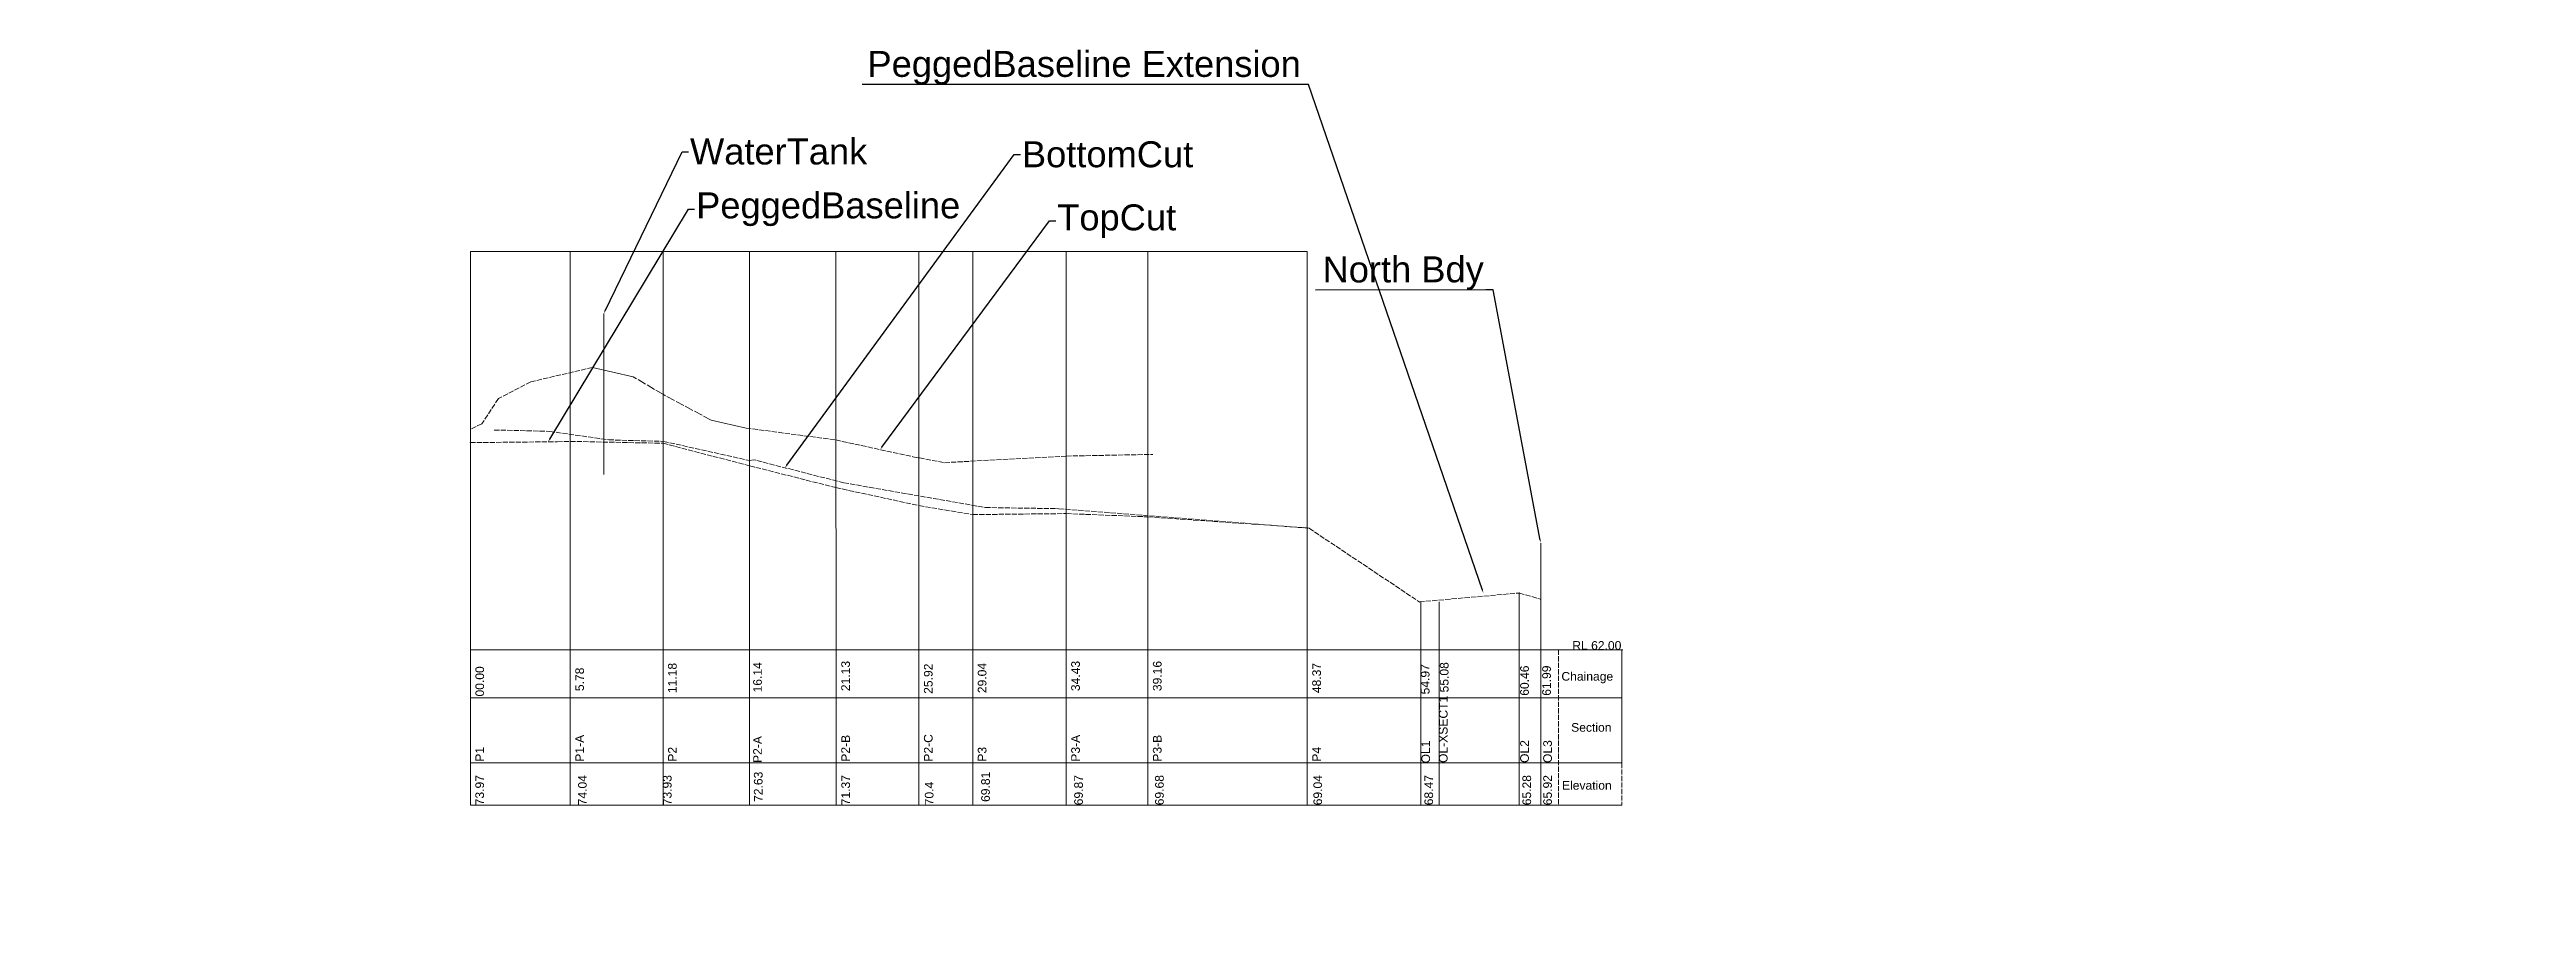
# Model space of a CAD drawing. Header units: millimetres. Extents: x -20594 to 247192, y 0 to 159211.
# Drawn here: x 104029 to 247192, y 108725 to 159211 of the extents above; entities that cross this region are included whole.
import ezdxf
from ezdxf import colors
from ezdxf.entities.mleader import LeaderData, LeaderLine
from ezdxf.math import Vec2, Vec3

# ---------------------------------------------------------------- set-up
doc = ezdxf.new("R2010")
doc.units = ezdxf.units.MM
doc.header["$PDMODE"] = 35
doc.header["$PDSIZE"] = 10
doc.linetypes.add('ACAD_ISO02W100', pattern=[15, 12, -3])
doc.linetypes.add('DASHED2', pattern=[0.3, 0.25, -0.05])
doc.layers.add('VIEWPORTS', color=7, linetype='Continuous')
doc.styles.add('MtXpl_arial_ttf_shx', font='arial.ttf.shx')
doc.styles.get("Standard").update_dxf_attribs({"font": 'arial.ttf'})

msp = doc.modelspace()

# ---------------------------------------------------------------- texts
at = {"linetype": 'ACAD_ISO02W100', "lineweight": 0}
for s, p in [('RL 62.00', (192043.721, 124534.529)), ('Chainage', (191415.079, 122751.494)), ('Section', (191976.6, 119800.385)), ('Elevation', (191447.554, 116452.732))]:
    msp.add_text(s, height=500, dxfattribs=at).set_placement(p)
for s, p in [('P1               00.00', (129142.474, 118070.099)), ('P1-A             5.78', (134916.699, 118070.099)), ('P2                11.18', (140278.426, 118070.099)), ('P2-A             16.14', (145198.146, 117996.608)), ('P2-B             21.13', (150290.035, 118070.099)), ('P2-C            25.92', (155069.241, 118070.099)), ('P3                29.04', (158179.712, 118070.099)), ('P3-A             34.43', (163580.428, 118070.099)), ('P3-B             39.16', (168303.64, 118070.099)), ('P4                48.37', (177512.846, 118070.099)), ('                     54.97', (183789.109, 117882.879)), ('                     55.08', (184888.463, 117997.298)), ('                    60.46', (189530.807, 117997.359)), ('                    61.99', (190804.975, 117997.399)), ('OL-XSECT1', (184833.985, 117997.289)), ('OL1', (183820.419, 117970.623)), ('OL2', (189532.286, 117997.367)), ('OL3', (190863.269, 117992.585)), (' 72.63', (145240.68, 115549.959)), (' 69.81', (158377.539, 115550.18)), ('73.97', (129139.816, 115549.678)), ('74.04', (135076.482, 115549.78)), ('73.93', (139982.329, 115549.864)), ('71.37', (150296.354, 115550.041)), ('70.4', (155120.77, 115550.124)), ('69.87', (163754.43, 115550.272)), ('69.68', (168428.421, 115550.352)), ('69.04', (177577.578, 115550.51)), ('68.47', (183994.574, 115550.62)), ('65.28', (189660.244, 115550.717)), ('65.92', (190862.64, 115550.738))]:
    msp.add_text(s, height=500, rotation=90, dxfattribs=at).set_placement(p)

# ---------------------------------------------------------------- linework, layer by layer
at = {"color": 7, "linetype": 'Continuous', "lineweight": 0}
for p, q in [((128350.579, 147549.109), (128352.634, 115549.673)), ((128350.579, 147549.109), (176723.57, 147549.109)), ((134127.423, 147549.109), (134127.465, 115549.772)), ((139489.15, 147549.109), (139489.15, 115549.864)), ((144494.346, 147549.109), (144494.346, 115549.95)), ((149484.163, 147549.109), (149500.06, 115550.036)), ((154279.965, 147549.109), (154279.965, 115550.118)), ((157390.436, 147549.109), (157390.436, 115550.171)), ((162791.151, 147549.109), (162791.151, 115550.264)), ((167514.364, 147549.109), (167514.456, 115550.345)), ((137770.811, 140305.018), (135412.702, 140845.088)), ((144289.365, 137344.63), (142274.4, 137804.691)), ((128352.006, 124534.529), (194972.882, 124534.529)), ((128352.212, 121761.436), (194900.133, 121766.058))]:
    msp.add_line(p, q, dxfattribs=at)
at = {"lineweight": 0, "ltscale": 800}
for p, q in [((176723.57, 147549.109), (176723.57, 131573.876)), ((176723.57, 131573.876), (176723.845, 115550.503)), ((190223.57, 127454.529), (190223.57, 130691.754)), ((188977.57, 127814.529), (188977.781, 115550.714)), ((190223.57, 127454.529), (190223.774, 115550.735)), ((183278.809, 127304.529), (183278.809, 115550.616)), ((184355.709, 126173.732), (184355.892, 115550.634)), ((184355.85, 115550.634), (184355.85, 127304.529))]:
    msp.add_line(p, q, dxfattribs=at)
at = {"color": 7, "linetype": 'DASHED2', "lineweight": 0, "ltscale": 2000}
for p, q in [((139509.038, 139274.883), (137770.811, 140305.018)), ((142274.4, 137804.691), (139509.038, 139274.883))]:
    msp.add_line(p, q, dxfattribs=at)
at = {"linetype": 'ACAD_ISO02W100', "lineweight": 0, "ltscale": 1250}
msp.add_line((194900.133, 124534.529), (194900.133, 117997.265), dxfattribs=at)
at = {"color": 7, "linetype": 'Continuous', "lineweight": 0, "ltscale": 1000}
for p, q in [((128352.507, 117996.327), (194900.133, 117997.47)), ((128352.507, 115549.673), (194900.133, 115550.816))]:
    msp.add_line(p, q, dxfattribs=at)
at = {"color": 7, "linetype": 'ACAD_ISO02W100', "lineweight": 0, "ltscale": 25}
for points in [[(135412.702, 140845.088), (131840.035, 140014.98), (129970.79, 139044.853), (129020.666, 137594.663), (128350.579, 137281.622)], [(128350.579, 136504.521), (133376.366, 136554.527), (134127.423, 136574.53), (139489.15, 136464.515), (144494.346, 135164.345), (149484.163, 133904.18), (154279.965, 132864.044), (157390.436, 132343.976), (162791.151, 132403.984), (167514.364, 132213.959), (176723.57, 131573.876)], [(129731.579, 137231.348), (132931.178, 137154.606), (136348.625, 136664.541)], [(136348.625, 136664.541), (139508.912, 136574.53), (144458.232, 135474.386)], [(144289.365, 137344.63), (149484.163, 136654.54), (153934.739, 135684.413), (155759.613, 135344.369), (162791.083, 135724.419), (167794.222, 135824.432)], [(149933.799, 134184.217), (144751.302, 135504.39), (144458.707, 135470.308)], [(149933.799, 134184.217), (158113.974, 132754.03), (162369.058, 132685.574), (176832.61, 131553.873)], [(194900.133, 117996.327), (194900.133, 115549.673)]]:
    msp.add_lwpolyline(points, dxfattribs=at)
at = {"color": 6, "linetype": 'ACAD_ISO02W100', "lineweight": 0, "ltscale": 25}
msp.add_lwpolyline([(176832.61, 131553.873), (183200.57, 127304.529), (188977.57, 127814.529), (190223.57, 127454.529)], dxfattribs=at)
at = {"linetype": 'ACAD_ISO02W100', "lineweight": 0, "ltscale": 25}
msp.add_lwpolyline([(191246.832, 124534.529), (191246.986, 115550.753)], dxfattribs=at)
at = {"linetype": 'ACAD_ISO02W100', "lineweight": 0, "ltscale": 1250}
msp.add_point((128351.444, 136504.529), dxfattribs=at)
msp.add_point((128351.444, 136504.529), dxfattribs=at)
at = {"linetype": 'ACAD_ISO02W100', "lineweight": 0, "ltscale": 800}
for p in [(176723.57, 131562.405), (176723.57, 131562.405), (188977.57, 127814.529), (190223.57, 127454.529), (183200.57, 127304.529)]:
    msp.add_point(p, dxfattribs=at)
at = {"lineweight": 0, "ltscale": 800}
msp.add_point((176723.57, 131554.529), dxfattribs=at)
at = {"layer": 'VIEWPORTS', "color": 7, "linetype": 'ACAD_ISO02W100', "lineweight": 0}
msp.add_line((136062.858, 143963.97), (136062.858, 134658.542), dxfattribs=at)

msp.set_redraw_order([(e.dxf.handle, doc.entitydb.next_handle()) for e in msp.query("TEXT MTEXT ATTDEF DIMENSION ARC_DIMENSION")])  # texts and dimensions are drawn at this point

# ---------------------------------------------------------------- leaders
at = {"color": 7, "linetype": 'Continuous', "lineweight": 0, "ltscale": 1000}
ml = msp.add_multileader_mtext('Standard', dxfattribs=at)
ml.set_content('PeggedBaseline Extension', color=7, style='MtXpl_arial_ttf_shx')
ml.set_leader_properties()
ml.build(insert=Vec2(0, 0))
ml.multileader.update_dxf_attribs({"text_right_attachment_type": 6, "dogleg_length": 72, "arrow_head_size": 180.024})
ctx = ml.context
ctx.base_point, ctx.char_height, ctx.arrow_head_size, ctx.landing_gap_size, ctx.plane_origin = Vec3(151360.722, 158163.867), 1500.19619, 180.024, 90.012, Vec3(153158.825, 119265.005)
ctx.right_attachment, ctx.text_align_type = 6, 2
notes = []
notes.append((ctx, [(0, (1, 1, 0), (176802.412, 157196.312), (-1, 0), 360.047, [(0, [(186904.097, 127814.494)], 0, [])])]))
ctx.mtext.insert, ctx.mtext.alignment, ctx.mtext.flow_direction = Vec3(176352.353, 159131.422), 3, 5
ml = msp.add_multileader_mtext('Standard', dxfattribs=at)
ml.set_content('WaterTank', color=7, style='MtXpl_arial_ttf_shx')
ml.set_leader_properties()
ml.build(insert=Vec2(0, 0))
ml.multileader.update_dxf_attribs({"text_right_attachment_type": 6, "dogleg_length": 72, "arrow_head_size": 180.024})
ctx = ml.context
ctx.base_point, ctx.char_height, ctx.arrow_head_size, ctx.landing_gap_size, ctx.plane_origin = Vec3(140957.932, 153310.828), 1500.1962, 180.024, 90.012, Vec3(126622.885, 143528.775)
ctx.right_attachment = 6
notes.append((ctx, [(1, (1, 1, 0), (140597.885, 153310.828), (1, 0), 360.047, [(0, [(136062.858, 143963.97)], 0, [])])]))
ctx.mtext.insert, ctx.mtext.flow_direction = Vec3(141047.944, 154073.206), 5
ml = msp.add_multileader_mtext('Standard', dxfattribs=at)
ml.set_content('BottomCut', color=7, style='MtXpl_arial_ttf_shx')
ml.set_leader_properties()
ml.build(insert=Vec2(0, 0))
ml.multileader.update_dxf_attribs({"text_right_attachment_type": 6, "dogleg_length": 72, "arrow_head_size": 180.024})
ctx = ml.context
ctx.base_point, ctx.char_height, ctx.arrow_head_size, ctx.landing_gap_size, ctx.plane_origin = Vec3(160142.24, 153148.833), 1500.1962, 180.024, 90.012, Vec3(122962.852, 132760.363)
ctx.right_attachment = 6
notes.append((ctx, [(1, (1, 1, 0), (159782.193, 153148.833), (1, 0), 360.047, [(0, [(146533.691, 135050.35)], 0, [])])]))
ctx.mtext.insert, ctx.mtext.flow_direction = Vec3(160232.252, 153911.723), 5
ml = msp.add_multileader_mtext('Standard', dxfattribs=at)
ml.set_content('PeggedBaseline', color=7, style='MtXpl_arial_ttf_shx')
ml.set_leader_properties()
ml.build(insert=Vec2(0, 0))
ml.multileader.update_dxf_attribs({"text_right_attachment_type": 6, "dogleg_length": 72, "arrow_head_size": 180.024})
ctx = ml.context
ctx.base_point, ctx.char_height, ctx.arrow_head_size, ctx.landing_gap_size, ctx.plane_origin = Vec3(141312.929, 149991.874), 1500.19619, 180.024, 90.012, Vec3(126345.033, 137894.255)
ctx.right_attachment = 6
notes.append((ctx, [(1, (1, 1, 0), (140952.882, 149991.874), (1, 0), 360.047, [(0, [(132842.919, 136549.219)], 0, [])])]))
ctx.mtext.insert, ctx.mtext.flow_direction = Vec3(141402.941, 150959.429), 5
ml = msp.add_multileader_mtext('Standard', dxfattribs=at)
ml.set_content('TopCut', color=7, style='MtXpl_arial_ttf_shx')
ml.set_leader_properties()
ml.build(insert=Vec2(0, 0))
ml.multileader.update_dxf_attribs({"text_right_attachment_type": 6, "dogleg_length": 72, "arrow_head_size": 180.024})
ctx = ml.context
ctx.base_point, ctx.char_height, ctx.arrow_head_size, ctx.landing_gap_size, ctx.plane_origin = Vec3(162182.049, 149309.646), 1500.1962, 180.024, 90.012, Vec3(125194.48, 124868.392)
ctx.right_attachment = 6
notes.append((ctx, [(1, (1, 1, 0), (161822.002, 149309.646), (1, 0), 360.047, [(0, [(152036.828, 136098.116)], 0, [])])]))
ctx.mtext.insert, ctx.mtext.flow_direction = Vec3(162272.061, 150267.991), 5
ml = msp.add_multileader_mtext('Standard', dxfattribs=at)
ml.set_content('North Bdy', color=7, style='MtXpl_arial_ttf_shx')
ml.set_leader_properties()
ml.build(insert=Vec2(0, 0))
ml.multileader.update_dxf_attribs({"text_right_attachment_type": 6, "dogleg_length": 360.047, "arrow_head_size": 180.024})
ctx = ml.context
ctx.base_point, ctx.char_height, ctx.arrow_head_size, ctx.landing_gap_size, ctx.plane_origin, ctx.plane_x_axis, ctx.plane_y_axis = Vec3(177520.33, 146284.205, -78920.321), 1500.1962, 180.024, 90.012, Vec3(164671.275, 134564.845, -78920.321), Vec3(0.9999989873, 0.0014231584), Vec3(-0.0014231584, 0.9999989873)
ctx.right_attachment = 6
notes.append((ctx, [(1, (1, 1, 0), (187477.922, 145327.751, -78920.321), (-0.9999989873, -0.0014231584), 432.206, [(0, [(190223.57, 130691.754, -78920.321)], 0, [])])]))
ctx.mtext.insert, ctx.mtext.text_direction, ctx.mtext.rotation, ctx.mtext.flow_direction = Vec3(177608.961, 147254.957, -78920.321), Vec3(0.9999989873, 0.0014231584), 0.0014231589, 5
for ctx, leaders in notes:
    for number, flags, end, landing, length, lines in leaders:
        leader = LeaderData()
        leader.index, (leader.has_last_leader_line, leader.has_dogleg_vector, leader.attachment_direction) = number, flags
        leader.last_leader_point, leader.dogleg_vector, leader.dogleg_length = Vec3(end), Vec3(landing), length
        for number, points, colour, breaks in lines:
            line = LeaderLine()
            line.index, line.vertices, line.color, line.breaks = number, Vec3.list(points), colors.encode_raw_color(colour), breaks
            leader.lines.append(line)
        ctx.leaders.append(leader)

doc.saveas('drawing.dxf')
